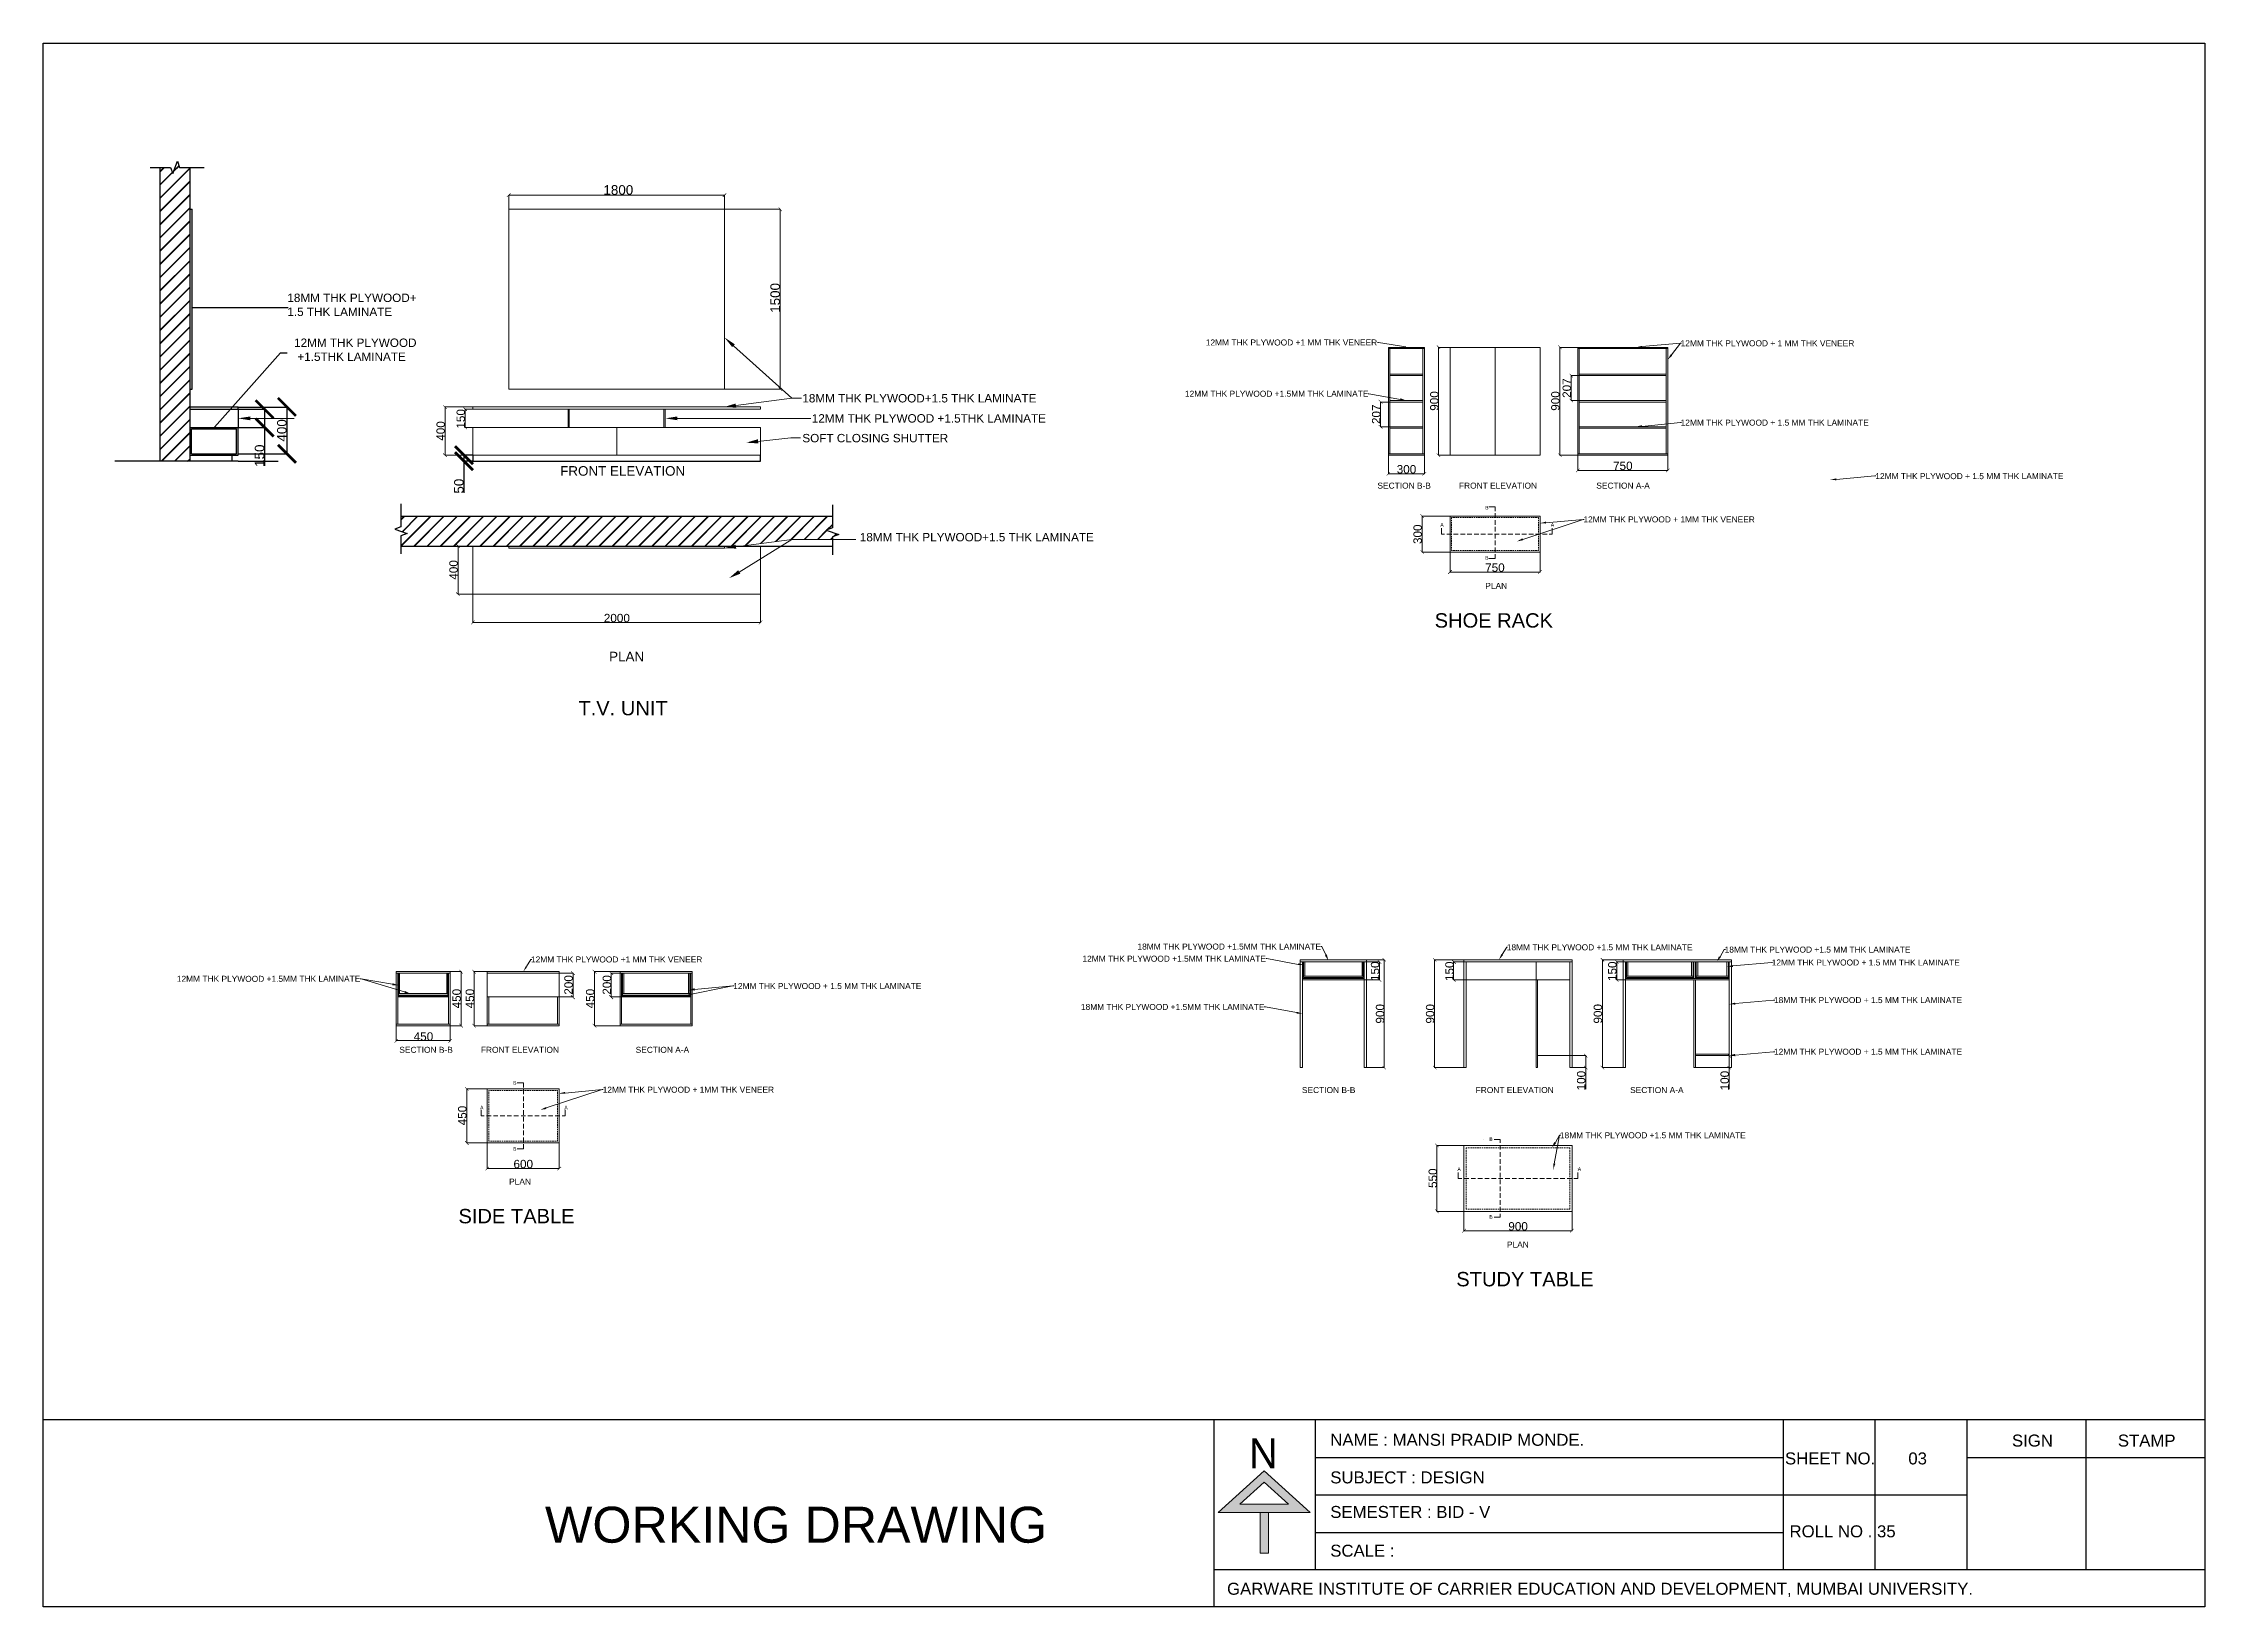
# Model space of a CAD drawing. Header units: millimetres. Extents: x 68955 to 118645, y -193284 to 16474.
# Drawn here: x 76437 to 94470, y -193284 to -180244 of the extents above; entities that cross this region are included whole.
import ezdxf
from ezdxf import colors
from ezdxf.entities.mleader import LeaderData, LeaderLine
from ezdxf.math import Vec2, Vec3

# ---------------------------------------------------------------- set-up
doc = ezdxf.new("R2010")
doc.units = ezdxf.units.MM
for name, color, linetype in [('PDF10_0', 7, 'Continuous'), ('PDF10_DIMENSION', 7, 'Continuous'), ('PDF10_PLAN', 7, 'Continuous'), ('PDF10_TEXT', 7, 'Continuous')]:
    doc.layers.add(name, color=color, linetype=linetype)
doc.layers.add('PDF10_wall', color=7, linetype='Continuous', true_color=0x929498)
doc.layers.add('plan', color=7, linetype='Continuous', lineweight=25)
doc.styles.add('PDF Arial', font='arial.ttf')
doc.styles.add('PDF Yu Gothic UI', font='Yu Gothic UI.ttf')
doc.styles.get("Standard").update_dxf_attribs({"font": 'arial.ttf'})
doc.dimstyles.new('ISO-25', dxfattribs={"dimtxt": 80, "dimasz": 150, "dimexe": 1.25, "dimexo": 0.625, "dimtad": 1, "dimtxsty": 'Standard', "dimblk": 'ARCHTICK', "dimcen": 50, "dimadec": 0, "dimazin": 0, "dimtfac": 1, "dimtmove": 0, "dimatfit": 3, "dimfxl": 1, "dimarcsym": 0})

msp = doc.modelspace()

# ---------------------------------------------------------------- texts
at = {"layer": 'PDF10_TEXT', "attachment_point": 7}
for s, insert, char_height, style in [('1800', (81110.437, -181508.778), 80, 'PDF Arial'), ('18MM THK PLYWOOD+\\P1.5 THK LAMINATE', (78473.262, -182519.814), 69.99306, 'PDF Arial'), ('12MM THK PLYWOOD\\P +1.5THK LAMINATE', (78529.633, -182894.58), 69.99306, 'PDF Arial'), ('12MM THK PLYWOOD +1 MM THK VENEER', (86135.768, -182765.562), 49.99407, 'PDF Arial'), ('12MM THK PLYWOOD + 1 MM THK VENEER', (90097.134, -182771.895), 49.99407, 'PDF Arial'), ('18MM THK PLYWOOD+1.5 THK LAMINATE', (82769.714, -183240.887), 69.99306, 'PDF Arial'), ('12MM THK PLYWOOD +1.5MM THK LAMINATE', (85961.607, -183193.047), 49.99407, 'PDF Arial'), ('12MM THK PLYWOOD +1.5THK LAMINATE', (82848.878, -183408.714), 69.99306, 'PDF Arial'), ('12MM THK PLYWOOD + 1.5 MM THK LAMINATE', (90097.134, -183433.706), 49.99407, 'PDF Arial'), ('SOFT CLOSING SHUTTER', (82769.714, -183573.376), 69.99306, 'PDF Arial'), ('300', (87728.547, -183833.081), 69.9931, 'PDF Arial'), ('750', (89533.487, -183804.534), 69.9931, 'PDF Arial'), ('FRONT ELEVATION', (80749.449, -183852.203), 79.99369, 'PDF Arial'), ('SECTION B-B', (87567.802, -183959.355), 49.99407, 'PDF Arial'), ('FRONT ELEVATION', (88247.863, -183959.355), 49.99407, 'PDF Arial'), ('SECTION A-A', (89393.908, -183959.355), 49.99407, 'PDF Arial'), ('12MM THK PLYWOOD + 1.5 MM THK LAMINATE', (91721.579, -183880.191), 49.99407, 'PDF Arial'), ('B', (88466.356, -184132.663), 29.997, 'PDF Arial'), ('A', (88092.702, -184275.158), 29.997, 'PDF Arial'), ('A', (89014.171, -184275.158), 29.997, 'PDF Arial'), ('12MM THK PLYWOOD + 1MM THK VENEER', (89286.495, -184241.179), 49.99407, 'PDF Arial'), ('18MM THK PLYWOOD+1.5 THK LAMINATE', (83249.212, -184399.379), 69.99306, 'PDF Arial'), ('B', (88466.356, -184550.649), 29.997, 'PDF Arial'), ('750', (88466.356, -184653.173), 69.9931, 'PDF Arial'), ('PLAN', (88467.772, -184794.474), 49.9941, 'PDF Arial'), ('2000', (81113.603, -185074.167), 69.9931, 'PDF Arial'), ('SHOE RACK', (88045.203, -185119.509), 119.9894, 'PDF Arial'), ('PLAN', (81157.935, -185399.129), 79.9937, 'PDF Arial'), ('T.V. UNIT', (80901.444, -185850.827), 119.9894, 'PDF Arial'), ('12MM THK PLYWOOD +1 MM THK VENEER', (80505.624, -187911.222), 49.99407, 'PDF Arial'), ('12MM THK PLYWOOD +1.5MM THK LAMINATE', (85106.636, -187904.889), 49.99407, 'PDF Arial'), ('18MM THK PLYWOOD +1.5MM THK LAMINATE', (85565.787, -187803.559), 49.99407, 'PDF Arial'), ('18MM THK PLYWOOD +1.5 MM THK LAMINATE', (88646.85, -187809.892), 49.99407, 'PDF Arial'), ('18MM THK PLYWOOD +1.5 MM THK LAMINATE', (90464.455, -187828.891), 49.99407, 'PDF Arial'), ('12MM THK PLYWOOD + 1.5 MM THK LAMINATE', (90857.109, -187936.554), 49.99407, 'PDF Arial'), ('12MM THK PLYWOOD +1.5MM THK LAMINATE', (77551.223, -188072.716), 49.99407, 'PDF Arial'), ('12MM THK PLYWOOD + 1.5 MM THK LAMINATE', (82193.4, -188132.881), 49.99407, 'PDF Arial'), ('18MM THK PLYWOOD +1.5MM THK LAMINATE', (85093.969, -188307.042), 49.99407, 'PDF Arial'), ('18MM THK PLYWOOD + 1.5 MM THK LAMINATE', (90876.108, -188250.044), 49.99407, 'PDF Arial'), ('SECTION B-B', (79407.577, -188664.863), 49.99407, 'PDF Arial'), ('450', (79527.157, -188563.874), 69.9931, 'PDF Arial'), ('FRONT ELEVATION', (80087.638, -188664.863), 49.99407, 'PDF Arial'), ('SECTION A-A', (81379.344, -188664.863), 49.99407, 'PDF Arial'), ('12MM THK PLYWOOD + 1.5 MM THK LAMINATE', (90876.108, -188680.696), 49.99407, 'PDF Arial'), ('B', (80356.796, -188930.002), 29.997, 'PDF Arial'), ('12MM THK PLYWOOD + 1MM THK VENEER', (81104.104, -188997.352), 49.99407, 'PDF Arial'), ('SECTION B-B', (86937.657, -189000.518), 49.99407, 'PDF Arial'), ('FRONT ELEVATION', (88387.192, -189000.518), 49.99407, 'PDF Arial'), ('SECTION A-A', (89675.731, -189000.518), 49.99407, 'PDF Arial'), ('A', (80081.305, -189135.828), 29.997, 'PDF Arial'), ('A', (80784.281, -189135.828), 29.997, 'PDF Arial'), ('18MM THK PLYWOOD +1.5 MM THK LAMINATE', (89090.168, -189377.339), 49.99407, 'PDF Arial'), ('B', (80356.796, -189480.983), 29.997, 'PDF Arial'), ('B', (88501.188, -189398.652), 29.997, 'PDF Arial'), ('PLAN', (80323.38, -189762.807), 49.9941, 'PDF Arial'), ('600', (80359.962, -189627.838), 69.9931, 'PDF Arial'), ('A', (88235.197, -189648.811), 29.997, 'PDF Arial'), ('A', (89238.996, -189648.811), 29.997, 'PDF Arial'), ('SIDE TABLE', (79900.811, -190087.842), 119.9894, 'PDF Arial'), ('B', (88501.188, -190047.797), 29.997, 'PDF Arial'), ('PLAN', (88648.266, -190288.456), 49.9941, 'PDF Arial'), ('900', (88659.516, -190147.154), 69.9931, 'PDF Arial'), ('STUDY TABLE', (88225.697, -190613.491), 119.98939, 'PDF Arial'), ('NAME : MANSI PRADIP MONDE.', (87174.399, -191943.105), 99.99041, 'PDF Arial'), ('SIGN', (92861.541, -191949.438), 99.9904, 'PDF Arial'), ('STAMP', (93745.011, -191949.438), 99.9904, 'PDF Arial'), ('N', (86493.589, -192128.227), 248.29, 'PDF Yu Gothic UI'), ('SHEET NO.', (90967.938, -192098.267), 99.9904, 'PDF Arial'), ('03', (91997.07, -192098.335), 99.9904, 'PDF Arial'), ('SUBJECT : DESIGN', (87174.399, -192256.595), 99.99041, 'PDF Arial'), ('WORKING DRAWING', (80622.787, -192753.988), 299.97575, 'PDF Arial'), ('SEMESTER : BID - V', (87174.399, -192544.752), 99.99041, 'PDF Arial'), ('SCALE :', (87174.399, -192867.741), 99.9904, 'PDF Arial'), ('ROLL NO . 35', (91005.937, -192706.314), 99.99041, 'PDF Arial'), ('GARWARE INSTITUTE OF CARRIER EDUCATION AND DEVELOPMENT, MUMBAI UNIVERSITY.', (86313.095, -193202.471), 99.99041, 'PDF Arial')]:
    msp.add_mtext(s, dxfattribs=dict(at, insert=insert, char_height=char_height, style=style))
at = {"layer": 'PDF10_TEXT', "attachment_point": 7, "rotation": 90, "style": 'PDF Arial'}
for s, insert, char_height in [('1500', (82584.081, -182492.385), 80), ('900', (88078.063, -183309.358), 69.9931), ('900', (89088.195, -183309.358), 69.9931), ('207', (89183.192, -183201.694), 69.9931), ('400', (79788.008, -183559.516), 69.9931), ('150', (79955.836, -183458.186), 69.9931), ('207', (87593.579, -183420.187), 69.9931), ('300', (87938.782, -184420.82), 69.9931), ('400', (79895.671, -184718.318), 69.9931), ('150', (87584.079, -188065.531), 69.9931), ('150', (88204.725, -188065.531), 69.9931), ('150', (89563.179, -188065.531), 69.9931), ('200', (80855.139, -188179.527), 69.9931), ('200', (81174.962, -188179.527), 69.9931), ('450', (79921.004, -188293.523), 69.9931), ('450', (80031.834, -188293.523), 69.9931), ('450', (81035.633, -188293.523), 69.9931), ('900', (87625.244, -188420.185), 69.9931), ('900', (88043.23, -188420.185), 69.9931), ('900', (89442.85, -188420.185), 69.9931), ('100', (89303.521, -188977.5), 69.9931), ('100', (90500.481, -188977.5), 69.9931), ('450', (79968.502, -189268.823), 69.9931), ('550', (88065.396, -189791.306), 69.9931)]:
    msp.add_mtext(s, dxfattribs=dict(at, insert=insert, char_height=char_height))

# ---------------------------------------------------------------- blocks, each defined once
blk = doc.blocks.new('_ArchTick')
at = {"color": 0, "linetype": 'ByBlock', "const_width": 0.15}
blk.add_lwpolyline([(-0.5, -0.5), (0.5, 0.5)], dxfattribs=at)
blk = doc.blocks.new('*D23')
at = {"layer": 'Defpoints', "color": 0, "transparency": 16777216}
for p in [(79947, -183730), (80021, -183680), (80021, -183730)]:
    blk.add_point(p, dxfattribs=at)
at = {"layer": 'plan', "color": 0, "lineweight": -2, "transparency": 16777216}
for p, q in [((80021, -183680), (79946, -183680)), ((80021, -183730), (79946, -183730)), ((79947, -183680), (79947, -183730)), ((79947, -183730), (79947, -183995))]:
    blk.add_line(p, q, dxfattribs=at)
at = {"layer": 'plan', "color": 0, "lineweight": -2, "transparency": 16777216, "xscale": 150, "yscale": 150, "zscale": 150}
for p, rotation in [((79947, -183680), 90), ((79947, -183730), 270)]:
    blk.add_blockref('_ArchTick', p, dxfattribs=dict(at, rotation=rotation))
at = {"layer": 'plan', "color": 0, "transparency": 16777216, "insert": (79905, -183938), "char_height": 80, "attachment_point": 5, "rotation": 90}
blk.add_mtext('50', dxfattribs=at)
blk = doc.blocks.new('*D24')
at = {"layer": 'Defpoints', "color": 0, "transparency": 16777216}
for p in [(78062, -183297), (78062, -183449), (78284, -183449)]:
    blk.add_point(p, dxfattribs=at)
at = {"layer": 'plan', "color": 0, "lineweight": -2, "transparency": 16777216}
for p, q in [((78062, -183297), (78285, -183297)), ((78284, -183297), (78284, -183449)), ((78062, -183449), (78285, -183449)), ((78284, -183449), (78284, -183769))]:
    blk.add_line(p, q, dxfattribs=at)
at = {"layer": 'plan', "color": 0, "lineweight": -2, "transparency": 16777216, "xscale": 150, "yscale": 150, "zscale": 150}
for p, rotation in [((78284, -183297), 90), ((78284, -183449), 270)]:
    blk.add_blockref('_ArchTick', p, dxfattribs=dict(at, rotation=rotation))
at = {"layer": 'plan', "color": 0, "transparency": 16777216, "insert": (78242, -183684), "char_height": 80, "attachment_point": 5, "rotation": 90}
blk.add_mtext('150', dxfattribs=at)
blk = doc.blocks.new('*D25')
at = {"layer": 'Defpoints', "color": 0, "transparency": 16777216}
for p in [(78062, -183278), (78062, -183668), (78470, -183668)]:
    blk.add_point(p, dxfattribs=at)
at = {"layer": 'plan', "color": 0, "lineweight": -2, "transparency": 16777216}
for p, q in [((78062, -183278), (78471, -183278)), ((78470, -183278), (78470, -183668)), ((78062, -183668), (78471, -183668))]:
    blk.add_line(p, q, dxfattribs=at)
at = {"layer": 'plan', "color": 0, "lineweight": -2, "transparency": 16777216, "xscale": 150, "yscale": 150, "zscale": 150}
for p, rotation in [((78470, -183278), 90), ((78470, -183668), 270)]:
    blk.add_blockref('_ArchTick', p, dxfattribs=dict(at, rotation=rotation))
at = {"layer": 'plan', "color": 0, "transparency": 16777216, "insert": (78428, -183473), "char_height": 80, "attachment_point": 5, "rotation": 90}
blk.add_mtext('400', dxfattribs=at)

# ---------------------------------------------------------------- dimensions: what is measured, and where the dimension line sits
at = {"layer": 'plan'}
for base, p1, p2, text, picture, middle in [((78469.703, -183667.845), (78061.865, -183277.692), (78061.865, -183667.845), '400', '*D25', (78428.233, -183472.768)), ((78283.95, -183448.686), (78061.865, -183296.691), (78061.865, -183448.686), '150', '*D24', (78242.479, -183683.786))]:
    dim = msp.add_linear_dim(base=base, p1=p1, p2=p2, angle=90, text=text, dimstyle='ISO-25', dxfattribs=at)
    dim.commit()
    dim.dimension.update_dxf_attribs({"geometry": picture, "text_midpoint": middle})
dim = msp.add_linear_dim(base=(79946.899, -183729.845), p1=(80021.14, -183679.845), p2=(80021.14, -183729.845), angle=90, dimstyle='ISO-25', dxfattribs=at)
dim.commit()
dim.dimension.update_dxf_attribs({"geometry": '*D23', "text_midpoint": (79905.428, -183937.632)})

# ---------------------------------------------------------------- hatches: boundary and pattern name
at = {"layer": 'PDF10_0', "transparency": 33554559}
for points in [[(80337.796, -181498.085), (80334.63, -181494.919), (80302.964, -181523.418), (80306.131, -181526.584)], [(82104.737, -181523.418), (82107.903, -181526.584), (82136.402, -181498.085), (82133.236, -181494.919)], [(82598.72, -181646.914), (82601.887, -181643.747), (82573.388, -181612.081), (82570.221, -181615.248)], [(88089.535, -182796.375), (88092.702, -182793.208), (88064.203, -182761.543), (88061.036, -182764.709)], [(89102.834, -182796.375), (89106.001, -182793.208), (89077.502, -182761.543), (89074.335, -182764.709)], [(89197.831, -183033.867), (89200.998, -183030.7), (89172.499, -182999.035), (89169.332, -183002.201)], [(82573.388, -183113.031), (82570.221, -183116.197), (82598.72, -183144.696), (82601.887, -183141.53)], [(87608.218, -183252.359), (87611.385, -183249.193), (87579.719, -183217.527), (87576.552, -183220.694)], [(89172.499, -183208.028), (89169.332, -183211.194), (89197.831, -183239.693), (89200.998, -183236.527)], [(79802.648, -183296.691), (79805.814, -183293.525), (79774.149, -183261.859), (79770.982, -183265.026)], [(79970.475, -183312.524), (79973.642, -183309.358), (79945.143, -183280.858), (79941.976, -183284.025)], [(79945.143, -183429.687), (79941.976, -183432.853), (79970.475, -183464.519), (79973.642, -183461.352)], [(87579.719, -183426.52), (87576.552, -183429.687), (87608.218, -183458.186), (87611.385, -183455.019)], [(79774.149, -183664.012), (79770.982, -183667.179), (79802.648, -183695.678), (79805.814, -183692.511)], [(88064.203, -183664.012), (88061.036, -183667.179), (88089.535, -183695.678), (88092.702, -183692.511)], [(89077.502, -183664.012), (89074.335, -183667.179), (89102.834, -183695.678), (89106.001, -183692.511)], [(87674.716, -183822.34), (87671.549, -183819.174), (87643.05, -183847.673), (87646.217, -183850.839)], [(87940.707, -183847.673), (87943.873, -183850.839), (87975.539, -183822.34), (87972.372, -183819.174)], [(89254.829, -183793.841), (89251.663, -183790.675), (89223.164, -183819.174), (89226.33, -183822.34)], [(89973.638, -183819.174), (89976.805, -183822.34), (90005.304, -183793.841), (90002.137, -183790.675)], [(87953.373, -184205.494), (87956.54, -184202.327), (87928.041, -184170.662), (87924.874, -184173.828)], [(79910.311, -184455.494), (79913.477, -184452.327), (79884.978, -184420.662), (79878.645, -184423.828)], [(87928.041, -184471.485), (87924.874, -184474.652), (87953.373, -184503.151), (87956.54, -184499.984)], [(88190.865, -184639.313), (88187.699, -184636.146), (88156.033, -184667.812), (88159.199, -184670.978)], [(88906.508, -184667.812), (88909.674, -184670.978), (88941.34, -184639.313), (88938.173, -184636.146)], [(79884.978, -184822.815), (79878.645, -184825.982), (79910.311, -184854.481), (79913.477, -184851.314)], [(80036.973, -185060.307), (80033.807, -185057.14), (80005.307, -185088.806), (80008.474, -185091.973)], [(82405.56, -185088.806), (82408.727, -185091.973), (82437.226, -185060.307), (82434.059, -185057.14)], [(87598.718, -187923.035), (87601.885, -187919.869), (87570.219, -187888.203), (87567.053, -187891.37)], [(87636.717, -187904.036), (87639.884, -187900.87), (87611.385, -187872.37), (87608.218, -187875.537)], [(88057.87, -187904.036), (88061.036, -187900.87), (88032.537, -187872.37), (88029.371, -187875.537)], [(88219.364, -187923.035), (88222.531, -187919.869), (88190.865, -187888.203), (88187.699, -187891.37)], [(89457.489, -187904.036), (89460.656, -187900.87), (89432.157, -187872.37), (89428.99, -187875.537)], [(89577.818, -187923.035), (89580.985, -187919.869), (89552.486, -187888.203), (89549.319, -187891.37)], [(79935.643, -188005.366), (79938.81, -188002.199), (79910.311, -187970.534), (79907.144, -187973.7)], [(80043.306, -188005.366), (80046.473, -188002.199), (80017.974, -187970.534), (80014.807, -187973.7)], [(80869.778, -188014.866), (80872.945, -188011.699), (80841.279, -187983.2), (80838.113, -187986.367)], [(81050.272, -188005.366), (81053.439, -188002.199), (81021.773, -187970.534), (81018.607, -187973.7)], [(81189.601, -188014.866), (81192.767, -188011.699), (81161.102, -187983.2), (81157.935, -187986.367)], [(87570.219, -188040.198), (87567.053, -188043.365), (87598.718, -188071.864), (87601.885, -188068.697)], [(88190.865, -188040.198), (88187.699, -188043.365), (88219.364, -188071.864), (88222.531, -188068.697)], [(89552.486, -188040.198), (89549.319, -188043.365), (89577.818, -188071.864), (89580.985, -188068.697)], [(80841.279, -188182.693), (80838.113, -188185.86), (80869.778, -188217.526), (80872.945, -188214.359)], [(81161.102, -188182.693), (81157.935, -188185.86), (81189.601, -188217.526), (81192.767, -188214.359)], [(79910.311, -188420.185), (79907.144, -188423.352), (79935.643, -188455.018), (79938.81, -188451.851)], [(80017.974, -188420.185), (80014.807, -188423.352), (80043.306, -188455.018), (80046.473, -188451.851)], [(81021.773, -188420.185), (81018.607, -188423.352), (81050.272, -188455.018), (81053.439, -188451.851)], [(79397.328, -188550.014), (79394.161, -188546.848), (79365.662, -188578.513), (79368.829, -188581.68)], [(79815.314, -188578.513), (79818.48, -188581.68), (79846.979, -188550.014), (79843.813, -188546.848)], [(87611.385, -188771.674), (87608.218, -188774.84), (87636.717, -188803.339), (87639.884, -188800.173)], [(88032.537, -188771.674), (88029.371, -188774.84), (88057.87, -188803.339), (88061.036, -188800.173)], [(89318.16, -188705.176), (89321.327, -188702.009), (89292.828, -188670.344), (89289.661, -188673.51)], [(89292.828, -188771.674), (89289.661, -188774.84), (89318.16, -188803.339), (89321.327, -188800.173)], [(89432.157, -188771.674), (89428.99, -188774.84), (89457.489, -188803.339), (89460.656, -188800.173)], [(90515.12, -188705.176), (90518.287, -188702.009), (90489.788, -188670.344), (90486.621, -188673.51)], [(90489.788, -188771.674), (90486.621, -188774.84), (90515.12, -188803.339), (90518.287, -188800.173)], [(79983.142, -188980.666), (79986.308, -188977.5), (79957.809, -188949.001), (79954.643, -188952.167)], [(79957.809, -189398.652), (79954.643, -189401.819), (79983.142, -189433.485), (79986.308, -189430.318)], [(88076.869, -189452.484), (88080.035, -189449.317), (88051.536, -189420.818), (88048.37, -189423.985)], [(80157.302, -189617.145), (80154.136, -189613.978), (80125.637, -189642.478), (80128.803, -189645.644)], [(80724.117, -189642.478), (80727.283, -189645.644), (80758.949, -189617.145), (80755.782, -189613.978)], [(88051.536, -189968.633), (88048.37, -189971.8), (88076.869, -190003.465), (88080.035, -190000.299)], [(88308.028, -190133.294), (88304.861, -190130.128), (88273.196, -190161.793), (88276.362, -190164.96)], [(89172.499, -190161.793), (89175.665, -190164.96), (89207.331, -190133.294), (89204.164, -190130.128)]]:
    msp.add_hatch(color=256, dxfattribs=at).paths.add_polyline_path(points)
at = {"layer": 'PDF10_wall', "transparency": 33554559}
h = msp.add_hatch(color=256, dxfattribs=at)
h.paths.add_polyline_path([(86927.408, -192429.05), (86724.748, -192245.39), (86623.418, -192150.393), (86518.921, -192245.39), (86316.262, -192429.05), (86240.264, -192498.715), (86588.586, -192498.715), (86588.586, -192837.537), (86658.25, -192837.537), (86658.25, -192498.715), (87006.572, -192498.715)])
h.paths.add_polyline_path([(86826.078, -192429.05), (86420.758, -192429.05), (86623.418, -192245.39)], flags=0)
at = {"layer": 'plan'}
h = msp.add_hatch(dxfattribs=at)
h.set_pattern_fill('JIS_LC_8', color=256, scale=10)
h.set_pattern_definition([(45, (-280.89, 0), (-55.15433, 55.15433), []), (45, (-276.89, 0), (-55.15433, 55.15433), [])])
h.paths.add_polyline_path([(77411.865, -183729.845), (77661.865, -183729.845), (77661.865, -181280.198), (77574.365, -181280.198), (77555.615, -181228.683), (77518.115, -181331.713), (77499.365, -181280.198), (77411.865, -181280.198)])
h = msp.add_hatch(dxfattribs=at)
h.set_pattern_fill('JIS_LC_8', color=256, scale=10)
h.paths.add_polyline_path([(83021.393, -184189.661), (79421.14, -184189.661), (79421.14, -184277.161), (79369.625, -184295.911), (79472.655, -184333.411), (79421.14, -184352.161), (79421.14, -184439.661), (82240.066, -184439.661), (82681.051, -184382.663), (83021.393, -184382.663), (83021.393, -184360.834), (83072.908, -184342.084), (82969.878, -184304.584), (83021.393, -184285.834)])

# ---------------------------------------------------------------- linework, layer by layer
at = {"layer": 'PDF10_0', "lineweight": 25}
msp.add_lwpolyline([(76436.594, -180244.127), (94470.154, -180244.127), (94470.154, -193284.022), (76436.594, -193284.022)], close=True, dxfattribs=at)
for points in [[(94470.154, -191726.074), (76436.594, -191726.074)], [(86202.265, -191726.074), (86202.265, -193284.022)], [(87047.737, -191726.074), (87047.737, -192973.699)], [(90952.105, -191726.074), (90952.105, -192973.699)], [(91718.413, -191726.074), (91718.413, -192973.699)], [(92484.72, -191726.074), (92484.72, -192973.699)], [(93479.02, -191726.074), (93479.02, -192973.699)], [(87047.737, -192039.563), (87047.737, -192039.563)], [(87047.737, -192039.563), (90952.105, -192039.563)], [(92484.72, -192039.563), (94470.154, -192039.563)], [(87047.737, -192349.886), (87047.737, -192349.886)], [(87047.737, -192349.886), (92484.72, -192349.886)], [(87047.737, -192663.376), (87047.737, -192663.376)], [(87047.737, -192663.376), (90952.105, -192663.376)], [(86202.265, -192973.699), (94470.154, -192973.699)], [(87047.737, -192973.699), (87047.737, -192973.699)]]:
    msp.add_lwpolyline(points, dxfattribs=at)
at = {"layer": 'PDF10_DIMENSION', "lineweight": 18}
for points in [[(80321.963, -181627.914), (80321.963, -181510.751), (82120.57, -181510.751), (82120.57, -181627.914), (82586.054, -181627.914), (82586.054, -183128.864), (82120.57, -183128.864)], [(80021.14, -183277.692), (79786.815, -183277.692)], [(79789.981, -183277.692), (79789.981, -183679.845)], [(80021.14, -183296.691), (79957.809, -183296.691), (79957.809, -183448.686), (80021.14, -183448.686)], [(80021.14, -183679.845), (79786.815, -183679.845)], [(80021.14, -184439.661), (79894.478, -184439.661)], [(79897.644, -184439.661), (79897.644, -184838.648)], [(79894.478, -184838.648), (80021.14, -184838.648), (80021.14, -185076.14), (82421.393, -185076.14), (82421.393, -184838.648)]]:
    msp.add_lwpolyline(points, dxfattribs=at)
at = {"layer": 'PDF10_PLAN', "lineweight": 18}
for points in [[(82120.57, -183128.864), (80321.963, -183128.864), (80321.963, -181627.914), (82120.57, -181627.914)], [(87959.706, -182780.542), (87658.883, -182780.542), (87658.883, -183679.845), (87959.706, -183679.845)], [(88175.032, -182780.542), (88175.032, -183679.845), (88925.507, -183679.845), (88925.507, -182780.542)], [(89238.996, -182780.542), (89238.996, -183679.845), (89989.471, -183679.845), (89989.471, -182780.542)], [(80021.14, -183296.691), (82421.393, -183296.691), (82421.393, -183277.692), (80021.14, -183277.692)], [(80021.14, -183448.686), (80021.14, -183679.845), (82421.393, -183679.845), (82421.393, -183448.686)], [(88175.032, -184189.661), (88925.507, -184189.661), (88925.507, -184487.318), (88175.032, -184487.318)], [(80021.14, -184838.648), (82421.393, -184838.648), (82421.393, -184439.661), (80021.14, -184439.661)], [(79831.147, -187986.367), (79381.495, -187986.367), (79381.495, -188439.185), (79831.147, -188439.185)], [(79831.147, -187999.033), (79381.495, -187999.033)], [(80141.47, -187986.367), (80739.949, -187986.367), (80739.949, -188439.185), (80141.47, -188439.185)], [(81249.766, -187986.367), (81249.766, -188439.185), (81851.412, -188439.185), (81851.412, -187986.367)], [(80141.47, -188964.834), (80739.949, -188964.834), (80739.949, -189414.485), (80141.47, -189414.485)], [(88289.028, -189436.651), (89191.498, -189436.651), (89191.498, -189987.633), (88289.028, -189987.633)]]:
    msp.add_lwpolyline(points, close=True, dxfattribs=at)
for points in [[(87804.545, -182777.375), (87576.552, -182739.377), (87567.053, -182739.377)], [(87658.883, -182790.042), (87959.706, -182790.042)], [(87671.549, -182790.042), (87671.549, -183667.179)], [(87947.04, -182790.042), (87947.04, -183667.179)], [(88171.866, -183679.845), (88076.869, -183679.845), (88076.869, -182780.542), (88171.866, -182780.542)], [(88548.686, -183679.845), (88548.686, -182780.542)], [(89238.996, -182780.542), (89087.002, -182780.542)], [(89090.168, -182780.542), (89090.168, -183679.845)], [(89989.471, -182790.042), (89238.996, -182790.042)], [(89251.663, -182790.042), (89251.663, -183667.179)], [(89774.145, -182774.209), (90097.134, -182745.71), (90103.467, -182745.71), (90097.134, -182745.71), (90021.137, -182843.873)], [(89976.805, -182790.042), (89976.805, -183667.179)], [(87947.04, -183005.368), (87671.549, -183005.368)], [(87947.04, -183014.867), (87671.549, -183014.867)], [(87947.04, -183011.701), (87947.04, -183011.701)], [(89976.805, -183014.867), (89251.663, -183014.867), (89185.165, -183014.867), (89185.165, -183223.86), (89251.663, -183223.86), (89976.805, -183223.86)], [(89976.805, -183005.368), (89251.663, -183005.368)], [(89976.805, -183011.701), (89976.805, -183011.701)], [(89976.805, -183011.701), (89976.805, -183011.701)], [(87760.213, -183214.361), (87497.388, -183166.862), (87491.055, -183166.862)], [(80815.947, -183296.691), (80815.947, -183448.686)], [(80825.447, -183296.691), (80825.447, -183448.686)], [(81613.92, -183296.691), (81613.92, -183448.686)], [(81626.586, -183296.691), (81626.586, -183448.686)], [(87668.383, -183236.527), (87592.385, -183236.527), (87592.385, -183442.353), (87668.383, -183442.353)], [(87947.04, -183223.86), (87671.549, -183223.86)], [(87947.04, -183236.527), (87671.549, -183236.527)], [(87947.04, -183230.194), (87947.04, -183230.194)], [(89976.805, -183236.527), (89251.663, -183236.527)], [(89976.805, -183230.194), (89976.805, -183230.194)], [(89976.805, -183230.194), (89976.805, -183230.194)], [(81221.267, -183448.686), (81221.267, -183679.845)], [(87947.04, -183442.353), (87671.549, -183442.353)], [(87947.04, -183455.019), (87671.549, -183455.019)], [(87947.04, -183448.686), (87947.04, -183448.686)], [(89976.805, -183442.353), (89251.663, -183442.353)], [(89976.805, -183455.019), (89251.663, -183455.019)], [(89774.145, -183439.186), (90097.134, -183407.521), (90103.467, -183407.521)], [(89976.805, -183448.686), (89976.805, -183448.686)], [(89976.805, -183448.686), (89976.805, -183448.686)], [(87658.883, -183667.179), (87959.706, -183667.179)], [(87658.883, -183679.845), (87658.883, -183835.006), (87959.706, -183835.006), (87959.706, -183679.845)], [(89087.002, -183679.845), (89238.996, -183679.845), (89238.996, -183806.507), (89989.471, -183806.507), (89989.471, -183679.845)], [(89989.471, -183667.179), (89238.996, -183667.179)], [(91395.424, -183882.505), (91718.413, -183850.839), (91724.746, -183850.839)], [(88548.686, -184145.329), (88548.686, -184110.497), (88498.021, -184110.497)], [(88171.866, -184189.661), (87940.707, -184189.661), (87940.707, -184487.318), (88171.866, -184487.318)], [(88102.201, -184287.825), (88102.201, -184338.49), (88127.534, -184338.49)], [(88175.032, -184189.661), (88175.032, -184487.318), (88175.032, -184655.146), (88925.507, -184655.146), (88925.507, -184487.318), (88925.507, -184189.661)], [(88184.532, -184211.827), (88184.532, -184199.161), (88194.032, -184199.161)], [(88184.532, -184230.826), (88184.532, -184218.16)], [(88184.532, -184249.826), (88184.532, -184237.16)], [(88184.532, -184268.825), (88184.532, -184256.159)], [(88184.532, -184287.825), (88184.532, -184275.158)], [(88184.532, -184306.824), (88184.532, -184294.158)], [(88200.365, -184199.161), (88213.031, -184199.161)], [(88219.364, -184199.161), (88232.03, -184199.161)], [(88238.363, -184199.161), (88251.03, -184199.161)], [(88257.363, -184199.161), (88270.029, -184199.161)], [(88276.362, -184199.161), (88289.028, -184199.161)], [(88295.362, -184199.161), (88308.028, -184199.161)], [(88314.361, -184199.161), (88327.027, -184199.161)], [(88333.36, -184199.161), (88346.027, -184199.161)], [(88352.36, -184199.161), (88365.026, -184199.161)], [(88371.359, -184199.161), (88384.025, -184199.161)], [(88390.358, -184199.161), (88403.025, -184199.161)], [(88409.358, -184199.161), (88422.024, -184199.161)], [(88428.357, -184199.161), (88441.023, -184199.161)], [(88447.356, -184199.161), (88460.023, -184199.161)], [(88466.356, -184199.161), (88479.022, -184199.161)], [(88485.355, -184199.161), (88498.021, -184199.161)], [(88504.355, -184199.161), (88517.021, -184199.161)], [(88523.354, -184199.161), (88536.02, -184199.161)], [(88542.353, -184199.161), (88555.019, -184199.161)], [(88548.686, -184202.327), (88548.686, -184164.329)], [(88548.686, -184259.326), (88548.686, -184221.327)], [(88548.686, -184316.324), (88548.686, -184278.325)], [(88561.353, -184199.161), (88574.019, -184199.161)], [(88580.352, -184199.161), (88593.018, -184199.161)], [(88599.351, -184199.161), (88612.018, -184199.161)], [(88618.351, -184199.161), (88631.017, -184199.161)], [(88637.35, -184199.161), (88650.016, -184199.161)], [(88656.349, -184199.161), (88669.016, -184199.161)], [(88675.349, -184199.161), (88688.015, -184199.161)], [(88694.348, -184199.161), (88707.014, -184199.161)], [(88713.347, -184199.161), (88726.014, -184199.161)], [(88732.347, -184199.161), (88745.013, -184199.161)], [(88751.346, -184199.161), (88764.012, -184199.161)], [(88770.346, -184199.161), (88783.012, -184199.161)], [(88973.005, -184243.493), (89283.328, -184214.994), (89292.828, -184214.994), (89283.328, -184214.994), (88779.845, -184382.821)], [(88789.345, -184199.161), (88802.011, -184199.161)], [(88808.344, -184199.161), (88821.011, -184199.161)], [(88827.344, -184199.161), (88840.01, -184199.161)], [(88846.343, -184199.161), (88859.009, -184199.161)], [(88865.342, -184199.161), (88878.009, -184199.161)], [(88884.342, -184199.161), (88897.008, -184199.161)], [(88903.341, -184199.161), (88912.841, -184199.161), (88912.841, -184211.827)], [(88912.841, -184218.16), (88912.841, -184230.826)], [(88912.841, -184237.16), (88912.841, -184249.826)], [(88912.841, -184256.159), (88912.841, -184268.825)], [(88912.841, -184275.158), (88912.841, -184287.825)], [(88912.841, -184294.158), (88912.841, -184306.824)], [(89001.504, -184338.49), (89026.837, -184338.49), (89026.837, -184287.825)], [(80021.14, -184439.661), (80021.14, -184838.648)], [(82120.57, -184439.661), (82120.57, -184455.494), (80321.963, -184455.494), (80321.963, -184439.661)], [(82421.393, -184439.661), (82421.393, -184838.648)], [(88146.533, -184338.49), (88184.532, -184338.49)], [(88184.532, -184325.823), (88184.532, -184313.157)], [(88184.532, -184344.823), (88184.532, -184332.156)], [(88184.532, -184363.822), (88184.532, -184351.156)], [(88184.532, -184382.821), (88184.532, -184370.155)], [(88184.532, -184401.821), (88184.532, -184389.154)], [(88184.532, -184420.82), (88184.532, -184408.154)], [(88184.532, -184439.819), (88184.532, -184427.153)], [(88184.532, -184458.819), (88184.532, -184446.153)], [(88194.032, -184474.652), (88184.532, -184474.652), (88184.532, -184465.152)], [(88213.031, -184474.652), (88200.365, -184474.652)], [(88203.531, -184338.49), (88241.53, -184338.49)], [(88232.03, -184474.652), (88219.364, -184474.652)], [(88251.03, -184474.652), (88238.363, -184474.652)], [(88270.029, -184474.652), (88257.363, -184474.652)], [(88260.529, -184338.49), (88298.528, -184338.49)], [(88289.028, -184474.652), (88276.362, -184474.652)], [(88308.028, -184474.652), (88295.362, -184474.652)], [(88327.027, -184474.652), (88314.361, -184474.652)], [(88317.527, -184338.49), (88355.526, -184338.49)], [(88346.027, -184474.652), (88333.36, -184474.652)], [(88365.026, -184474.652), (88352.36, -184474.652)], [(88384.025, -184474.652), (88371.359, -184474.652)], [(88374.526, -184338.49), (88412.524, -184338.49)], [(88403.025, -184474.652), (88390.358, -184474.652)], [(88422.024, -184474.652), (88409.358, -184474.652)], [(88441.023, -184474.652), (88428.357, -184474.652)], [(88431.524, -184338.49), (88469.522, -184338.49)], [(88460.023, -184474.652), (88447.356, -184474.652)], [(88479.022, -184474.652), (88466.356, -184474.652)], [(88498.021, -184474.652), (88485.355, -184474.652)], [(88488.522, -184338.49), (88526.52, -184338.49)], [(88517.021, -184474.652), (88504.355, -184474.652)], [(88536.02, -184474.652), (88523.354, -184474.652)], [(88555.019, -184474.652), (88542.353, -184474.652)], [(88545.52, -184338.49), (88583.519, -184338.49)], [(88548.686, -184373.322), (88548.686, -184335.323)], [(88548.686, -184430.32), (88548.686, -184392.321)], [(88548.686, -184487.318), (88548.686, -184449.319)], [(88574.019, -184474.652), (88561.353, -184474.652)], [(88593.018, -184474.652), (88580.352, -184474.652)], [(88612.018, -184474.652), (88599.351, -184474.652)], [(88602.518, -184338.49), (88640.517, -184338.49)], [(88631.017, -184474.652), (88618.351, -184474.652)], [(88650.016, -184474.652), (88637.35, -184474.652)], [(88669.016, -184474.652), (88656.349, -184474.652)], [(88659.516, -184338.49), (88697.515, -184338.49)], [(88688.015, -184474.652), (88675.349, -184474.652)], [(88707.014, -184474.652), (88694.348, -184474.652)], [(88726.014, -184474.652), (88713.347, -184474.652)], [(88716.514, -184338.49), (88754.513, -184338.49)], [(88745.013, -184474.652), (88732.347, -184474.652)], [(88764.012, -184474.652), (88751.346, -184474.652)], [(88783.012, -184474.652), (88770.346, -184474.652)], [(88773.512, -184338.49), (88811.511, -184338.49)], [(88802.011, -184474.652), (88789.345, -184474.652)], [(88821.011, -184474.652), (88808.344, -184474.652)], [(88840.01, -184474.652), (88827.344, -184474.652)], [(88830.51, -184338.49), (88868.509, -184338.49)], [(88859.009, -184474.652), (88846.343, -184474.652)], [(88878.009, -184474.652), (88865.342, -184474.652)], [(88897.008, -184474.652), (88884.342, -184474.652)], [(88887.508, -184338.49), (88925.507, -184338.49)], [(88912.841, -184465.152), (88912.841, -184474.652), (88903.341, -184474.652)], [(88912.841, -184313.157), (88912.841, -184325.823)], [(88912.841, -184332.156), (88912.841, -184344.823)], [(88912.841, -184351.156), (88912.841, -184363.822)], [(88912.841, -184370.155), (88912.841, -184382.821)], [(88912.841, -184389.154), (88912.841, -184401.821)], [(88912.841, -184408.154), (88912.841, -184420.82)], [(88912.841, -184427.153), (88912.841, -184439.819)], [(88912.841, -184446.153), (88912.841, -184458.819)], [(88944.506, -184338.49), (88982.505, -184338.49)], [(88498.021, -184541.149), (88548.686, -184541.149), (88548.686, -184506.317)], [(80467.625, -187945.201), (80505.624, -187885.037), (80511.957, -187885.037)], [(86905.242, -187926.202), (86645.584, -187878.704), (86636.084, -187878.704)], [(87627.217, -187888.203), (87475.223, -187888.203), (86924.241, -187888.203), (86924.241, -188787.506), (86943.24, -188787.506), (86943.24, -187904.036)], [(87475.223, -187904.036), (86924.241, -187904.036)], [(87475.223, -187888.203), (87475.223, -188787.506), (87456.223, -188787.506), (87456.223, -187904.036), (87586.052, -187904.036), (87586.052, -188056.031), (87456.223, -188056.031), (86943.24, -188056.031)], [(86949.574, -187904.036), (86949.574, -188037.032), (87449.89, -188037.032), (87449.89, -187904.036)], [(86962.24, -187904.036), (86962.24, -188024.365)], [(87136.401, -187847.038), (87104.735, -187777.374), (87095.235, -187777.374)], [(87440.39, -187904.036), (87440.39, -188024.365)], [(87624.051, -187888.203), (87624.051, -188787.506)], [(88289.028, -187888.203), (88042.037, -187888.203)], [(88045.203, -187888.203), (88045.203, -188787.506)], [(89191.498, -187904.036), (88289.028, -187904.036), (88203.531, -187904.036), (88203.531, -188056.031), (88308.028, -188056.031), (89172.499, -188056.031)], [(89172.499, -187904.036), (89172.499, -188787.506), (89191.498, -188787.506), (89191.498, -187888.203), (88289.028, -187888.203), (88289.028, -188787.506), (88308.028, -188787.506), (88308.028, -187904.036)], [(88608.851, -187843.871), (88646.85, -187783.707), (88653.183, -187783.707)], [(88890.675, -187904.036), (88890.675, -188787.506), (88903.341, -188787.506), (88903.341, -188056.031)], [(89618.984, -188787.506), (89444.823, -188787.506), (89444.823, -187888.203), (89618.984, -187888.203), (90521.453, -187888.203), (90521.453, -188787.506), (90502.454, -188787.506), (90502.454, -187904.036)], [(90201.631, -187904.036), (90201.631, -188037.032), (89644.316, -188037.032), (89644.316, -187904.036), (89561.986, -187904.036)], [(89565.152, -187904.036), (89565.152, -188056.031)], [(89618.984, -187888.203), (89618.984, -188787.506), (89637.983, -188787.506), (89637.983, -187904.036)], [(89618.984, -187904.036), (90521.453, -187904.036)], [(89656.982, -187904.036), (89656.982, -188024.365)], [(90188.964, -187904.036), (90188.964, -188024.365)], [(90207.964, -187904.036), (90207.964, -188043.365)], [(90220.63, -187904.036), (90220.63, -188043.365)], [(90496.121, -187904.036), (90496.121, -188037.032), (90226.963, -188037.032), (90226.963, -187904.036)], [(90239.629, -187904.036), (90239.629, -188024.365)], [(90426.456, -187862.871), (90461.289, -187802.706), (90470.788, -187802.706)], [(90483.455, -187904.036), (90483.455, -188024.365)], [(79349.83, -188090.863), (79090.172, -188046.531), (79080.672, -188046.531), (79090.172, -188046.531), (79451.159, -188154.194)], [(79394.161, -187999.033), (79394.161, -188426.518)], [(79400.495, -187999.033), (79400.495, -188182.693), (79812.147, -188182.693), (79812.147, -187999.033)], [(79409.994, -187999.033), (79409.994, -188170.027)], [(79802.648, -187999.033), (79802.648, -188170.027)], [(79818.48, -187999.033), (79818.48, -188426.518)], [(79831.147, -187986.367), (79922.977, -187986.367), (79922.977, -188439.185), (79831.147, -188439.185), (79831.147, -188565.847)], [(80141.47, -187986.367), (80030.64, -187986.367), (80030.64, -188439.185), (80141.47, -188439.185)], [(80141.47, -187999.033), (80739.949, -187999.033), (80857.112, -187999.033), (80857.112, -188198.526), (80739.949, -188198.526), (80141.47, -188198.526)], [(81249.766, -187986.367), (81034.439, -187986.367), (81034.439, -188439.185), (81249.766, -188439.185)], [(81838.746, -188198.526), (81262.432, -188198.526), (81173.768, -188198.526), (81173.768, -187999.033), (81262.432, -187999.033), (81262.432, -188426.518)], [(81851.412, -187999.033), (81249.766, -187999.033)], [(81268.765, -187999.033), (81268.765, -188182.693), (81832.413, -188182.693), (81832.413, -187999.033)], [(81281.431, -187999.033), (81281.431, -188170.027)], [(81819.746, -187999.033), (81819.746, -188170.027)], [(81838.746, -187999.033), (81838.746, -188426.518)], [(87456.223, -188043.365), (86943.24, -188043.365)], [(87449.89, -188024.365), (86949.574, -188024.365)], [(89644.316, -188056.031), (89561.986, -188056.031)], [(89637.983, -188043.365), (90502.454, -188043.365)], [(89637.983, -188056.031), (90502.454, -188056.031)], [(89644.316, -188024.365), (90201.631, -188024.365)], [(90207.964, -188056.031), (90207.964, -188787.506), (90220.63, -188787.506), (90220.63, -188056.031)], [(90226.963, -188024.365), (90496.121, -188024.365)], [(90534.119, -187938.868), (90857.109, -187910.369), (90863.442, -187910.369)], [(79394.161, -188189.026), (79818.48, -188189.026)], [(79394.161, -188198.526), (79818.48, -188198.526)], [(79400.495, -188170.027), (79812.147, -188170.027)], [(80154.136, -188198.526), (80154.136, -188426.518)], [(80727.283, -188198.526), (80727.283, -188426.518)], [(81838.746, -188189.026), (81262.432, -188189.026)], [(81832.413, -188170.027), (81268.765, -188170.027)], [(81870.411, -188135.195), (82190.234, -188106.696), (82199.734, -188106.696), (82190.234, -188106.696), (81775.415, -188189.026)], [(90553.119, -188252.358), (90872.941, -188223.859), (90882.441, -188223.859)], [(79381.495, -188426.518), (79831.147, -188426.518)], [(79381.495, -188439.185), (79381.495, -188565.847)], [(80739.949, -188426.518), (80141.47, -188426.518)], [(81851.412, -188426.518), (81249.766, -188426.518)], [(86892.575, -188328.355), (86632.918, -188280.857), (86623.418, -188280.857)], [(79381.495, -188562.681), (79831.147, -188562.681)], [(87475.223, -188787.506), (87627.217, -188787.506)], [(88289.028, -188787.506), (88042.037, -188787.506)], [(89172.499, -188787.506), (89305.494, -188787.506), (89305.494, -188686.176), (89172.499, -188686.176), (88903.341, -188686.176)], [(89305.494, -188787.506), (89305.494, -188968)], [(90220.63, -188676.677), (90502.454, -188676.677)], [(90220.63, -188787.506), (90502.454, -188787.506), (90502.454, -188686.176), (90220.63, -188686.176), (90502.454, -188686.176)], [(90502.454, -188787.506), (90502.454, -188968)], [(90553.119, -188683.01), (90872.941, -188654.511), (90882.441, -188654.511)], [(79967.309, -188964.834), (80141.47, -188964.834), (80141.47, -189414.485), (80141.47, -189629.811), (80739.949, -189629.811), (80739.949, -189414.485), (80739.949, -188964.834)], [(79970.475, -188964.834), (79970.475, -189414.485)], [(80154.136, -188987), (80154.136, -188977.5), (80160.469, -188977.5)], [(80166.802, -188977.5), (80179.468, -188977.5)], [(80185.801, -188977.5), (80198.468, -188977.5)], [(80204.801, -188977.5), (80217.467, -188977.5)], [(80223.8, -188977.5), (80236.466, -188977.5)], [(80242.799, -188977.5), (80255.466, -188977.5)], [(80261.799, -188977.5), (80274.465, -188977.5)], [(80280.798, -188977.5), (80293.464, -188977.5)], [(80299.798, -188977.5), (80312.464, -188977.5)], [(80318.797, -188977.5), (80331.463, -188977.5)], [(80337.796, -188977.5), (80350.463, -188977.5)], [(80356.796, -188977.5), (80369.462, -188977.5)], [(80375.795, -188977.5), (80388.461, -188977.5)], [(80391.628, -188914.169), (80442.293, -188914.169), (80442.293, -188952.167)], [(80394.794, -188977.5), (80410.627, -188977.5)], [(80416.96, -188977.5), (80429.627, -188977.5)], [(80435.96, -188977.5), (80448.626, -188977.5)], [(80442.293, -188971.167), (80442.293, -189009.166)], [(80454.959, -188977.5), (80467.625, -188977.5)], [(80473.958, -188977.5), (80486.625, -188977.5)], [(80492.958, -188977.5), (80505.624, -188977.5)], [(80511.957, -188977.5), (80524.623, -188977.5)], [(80530.956, -188977.5), (80543.623, -188977.5)], [(80549.956, -188977.5), (80562.622, -188977.5)], [(80568.955, -188977.5), (80581.621, -188977.5)], [(80587.955, -188977.5), (80600.621, -188977.5)], [(80606.954, -188977.5), (80619.62, -188977.5)], [(80625.953, -188977.5), (80638.619, -188977.5)], [(80790.614, -188999.666), (81100.937, -188971.167), (81107.27, -188971.167), (81100.937, -188971.167), (80632.286, -189123.162)], [(80644.953, -188977.5), (80657.619, -188977.5)], [(80663.952, -188977.5), (80676.618, -188977.5)], [(80682.951, -188977.5), (80695.618, -188977.5)], [(80701.951, -188977.5), (80714.617, -188977.5)], [(80720.95, -188977.5), (80727.283, -188977.5), (80727.283, -188987)], [(80090.805, -189138.994), (80090.805, -189189.659), (80116.137, -189189.659)], [(80154.136, -189005.999), (80154.136, -188993.333)], [(80154.136, -189024.998), (80154.136, -189012.332)], [(80154.136, -189043.998), (80154.136, -189031.331)], [(80154.136, -189062.997), (80154.136, -189050.331)], [(80154.136, -189081.996), (80154.136, -189069.33)], [(80154.136, -189100.996), (80154.136, -189088.33)], [(80154.136, -189119.995), (80154.136, -189107.329)], [(80154.136, -189138.994), (80154.136, -189126.328)], [(80154.136, -189157.994), (80154.136, -189145.328)], [(80154.136, -189176.993), (80154.136, -189164.327)], [(80442.293, -189028.165), (80442.293, -189066.164)], [(80442.293, -189085.163), (80442.293, -189123.162)], [(80442.293, -189142.161), (80442.293, -189180.16)], [(80727.283, -188993.333), (80727.283, -189005.999)], [(80727.283, -189012.332), (80727.283, -189024.998)], [(80727.283, -189031.331), (80727.283, -189043.998)], [(80727.283, -189050.331), (80727.283, -189062.997)], [(80727.283, -189069.33), (80727.283, -189081.996)], [(80727.283, -189088.33), (80727.283, -189100.996)], [(80727.283, -189107.329), (80727.283, -189119.995)], [(80727.283, -189126.328), (80727.283, -189138.994)], [(80727.283, -189145.328), (80727.283, -189157.994)], [(80727.283, -189164.327), (80727.283, -189176.993)], [(80765.282, -189189.659), (80790.614, -189189.659), (80790.614, -189138.994)], [(80135.136, -189189.659), (80173.135, -189189.659)], [(80154.136, -189195.993), (80154.136, -189183.326)], [(80154.136, -189214.992), (80154.136, -189202.326)], [(80154.136, -189233.991), (80154.136, -189221.325)], [(80154.136, -189252.991), (80154.136, -189240.324)], [(80154.136, -189271.99), (80154.136, -189259.324)], [(80154.136, -189290.989), (80154.136, -189278.323)], [(80154.136, -189309.989), (80154.136, -189297.322)], [(80154.136, -189328.988), (80154.136, -189316.322)], [(80154.136, -189347.987), (80154.136, -189335.321)], [(80192.135, -189189.659), (80230.133, -189189.659)], [(80249.133, -189189.659), (80287.131, -189189.659)], [(80306.131, -189189.659), (80344.129, -189189.659)], [(80363.129, -189189.659), (80401.127, -189189.659)], [(80423.293, -189189.659), (80461.292, -189189.659)], [(80442.293, -189199.159), (80442.293, -189237.158)], [(80442.293, -189256.157), (80442.293, -189294.156)], [(80442.293, -189313.155), (80442.293, -189351.154)], [(80480.291, -189189.659), (80518.29, -189189.659)], [(80537.29, -189189.659), (80575.288, -189189.659)], [(80594.288, -189189.659), (80632.286, -189189.659)], [(80651.286, -189189.659), (80689.284, -189189.659)], [(80708.284, -189189.659), (80746.283, -189189.659)], [(80727.283, -189183.326), (80727.283, -189195.993)], [(80727.283, -189202.326), (80727.283, -189214.992)], [(80727.283, -189221.325), (80727.283, -189233.991)], [(80727.283, -189240.324), (80727.283, -189252.991)], [(80727.283, -189259.324), (80727.283, -189271.99)], [(80727.283, -189278.323), (80727.283, -189290.989)], [(80727.283, -189297.322), (80727.283, -189309.989)], [(80727.283, -189316.322), (80727.283, -189328.988)], [(80727.283, -189335.321), (80727.283, -189347.987)], [(89052.169, -189411.319), (89087.002, -189351.154), (89096.501, -189351.154), (89087.002, -189351.154), (89042.67, -189588.646)], [(80141.47, -189414.485), (79967.309, -189414.485)], [(80154.136, -189366.987), (80154.136, -189354.321)], [(80154.136, -189385.986), (80154.136, -189373.32)], [(80160.469, -189401.819), (80154.136, -189401.819), (80154.136, -189392.319)], [(80179.468, -189401.819), (80166.802, -189401.819)], [(80198.468, -189401.819), (80185.801, -189401.819)], [(80217.467, -189401.819), (80204.801, -189401.819)], [(80236.466, -189401.819), (80223.8, -189401.819)], [(80255.466, -189401.819), (80242.799, -189401.819)], [(80274.465, -189401.819), (80261.799, -189401.819)], [(80293.464, -189401.819), (80280.798, -189401.819)], [(80312.464, -189401.819), (80299.798, -189401.819)], [(80331.463, -189401.819), (80318.797, -189401.819)], [(80350.463, -189401.819), (80337.796, -189401.819)], [(80369.462, -189401.819), (80356.796, -189401.819)], [(80388.461, -189401.819), (80375.795, -189401.819)], [(80442.293, -189427.151), (80442.293, -189465.15), (80391.628, -189465.15)], [(80410.627, -189401.819), (80394.794, -189401.819)], [(80429.627, -189401.819), (80416.96, -189401.819)], [(80448.626, -189401.819), (80435.96, -189401.819)], [(80442.293, -189370.153), (80442.293, -189408.152)], [(80467.625, -189401.819), (80454.959, -189401.819)], [(80486.625, -189401.819), (80473.958, -189401.819)], [(80505.624, -189401.819), (80492.958, -189401.819)], [(80524.623, -189401.819), (80511.957, -189401.819)], [(80543.623, -189401.819), (80530.956, -189401.819)], [(80562.622, -189401.819), (80549.956, -189401.819)], [(80581.621, -189401.819), (80568.955, -189401.819)], [(80600.621, -189401.819), (80587.955, -189401.819)], [(80619.62, -189401.819), (80606.954, -189401.819)], [(80638.619, -189401.819), (80625.953, -189401.819)], [(80657.619, -189401.819), (80644.953, -189401.819)], [(80676.618, -189401.819), (80663.952, -189401.819)], [(80695.618, -189401.819), (80682.951, -189401.819)], [(80714.617, -189401.819), (80701.951, -189401.819)], [(80727.283, -189392.319), (80727.283, -189401.819), (80720.95, -189401.819)], [(80727.283, -189354.321), (80727.283, -189366.987)], [(80727.283, -189373.32), (80727.283, -189385.986)], [(88289.028, -189987.633), (88064.203, -189987.633), (88064.203, -189436.651), (88289.028, -189436.651), (88289.028, -189987.633), (88289.028, -190149.127), (89191.498, -190149.127), (89191.498, -189987.633), (89191.498, -189436.651)], [(88308.028, -189468.317), (88308.028, -189455.65), (88317.527, -189455.65)], [(88308.028, -189490.483), (88308.028, -189474.65)], [(88308.028, -189509.482), (88308.028, -189496.816)], [(88308.028, -189528.481), (88308.028, -189515.815)], [(88323.861, -189455.65), (88336.527, -189455.65)], [(88342.86, -189455.65), (88355.526, -189455.65)], [(88361.859, -189455.65), (88374.526, -189455.65)], [(88380.859, -189455.65), (88393.525, -189455.65)], [(88399.858, -189455.65), (88412.524, -189455.65)], [(88418.857, -189455.65), (88431.524, -189455.65)], [(88437.857, -189455.65), (88450.523, -189455.65)], [(88450.523, -189385.986), (88450.523, -189385.986)], [(88456.856, -189455.65), (88469.522, -189455.65)], [(88475.855, -189455.65), (88488.522, -189455.65)], [(88494.855, -189455.65), (88507.521, -189455.65)], [(88513.854, -189455.65), (88526.52, -189455.65)], [(88532.854, -189455.65), (88545.52, -189455.65)], [(88593.018, -189414.485), (88593.018, -189385.986), (88542.353, -189385.986)], [(88551.853, -189455.65), (88564.519, -189455.65)], [(88570.852, -189455.65), (88583.519, -189455.65)], [(88589.852, -189455.65), (88602.518, -189455.65)], [(88593.018, -189471.483), (88593.018, -189433.485)], [(88593.018, -189531.648), (88593.018, -189493.649)], [(88608.851, -189455.65), (88621.517, -189455.65)], [(88627.85, -189455.65), (88640.517, -189455.65)], [(88646.85, -189455.65), (88659.516, -189455.65)], [(88665.849, -189455.65), (88678.515, -189455.65)], [(88684.848, -189455.65), (88697.515, -189455.65)], [(88703.848, -189455.65), (88716.514, -189455.65)], [(88722.847, -189455.65), (88735.513, -189455.65)], [(88741.847, -189455.65), (88754.513, -189455.65)], [(88764.012, -189455.65), (88776.679, -189455.65)], [(88783.012, -189455.65), (88795.678, -189455.65)], [(88802.011, -189455.65), (88814.677, -189455.65)], [(88821.011, -189455.65), (88833.677, -189455.65)], [(88840.01, -189455.65), (88852.676, -189455.65)], [(88859.009, -189455.65), (88871.675, -189455.65)], [(88878.009, -189455.65), (88890.675, -189455.65)], [(88897.008, -189455.65), (88909.674, -189455.65)], [(88916.007, -189455.65), (88928.674, -189455.65)], [(88935.007, -189455.65), (88947.673, -189455.65)], [(88954.006, -189455.65), (88966.672, -189455.65)], [(88973.005, -189455.65), (88985.672, -189455.65)], [(88992.005, -189455.65), (89004.671, -189455.65)], [(89011.004, -189455.65), (89023.67, -189455.65)], [(89030.003, -189455.65), (89042.67, -189455.65)], [(89049.003, -189455.65), (89061.669, -189455.65)], [(89068.002, -189455.65), (89080.668, -189455.65)], [(89087.002, -189455.65), (89099.668, -189455.65)], [(89106.001, -189455.65), (89118.667, -189455.65)], [(89125, -189455.65), (89137.667, -189455.65)], [(89144, -189455.65), (89156.666, -189455.65)], [(89162.999, -189455.65), (89172.499, -189455.65), (89172.499, -189468.317)], [(89172.499, -189474.65), (89172.499, -189490.483)], [(89172.499, -189496.816), (89172.499, -189509.482)], [(89172.499, -189515.815), (89172.499, -189528.481)], [(88241.53, -189661.477), (88241.53, -189712.142), (88273.196, -189712.142)], [(88292.195, -189712.142), (88330.194, -189712.142)], [(88308.028, -189547.481), (88308.028, -189534.814)], [(88308.028, -189566.48), (88308.028, -189553.814)], [(88308.028, -189585.479), (88308.028, -189572.813)], [(88308.028, -189604.479), (88308.028, -189591.813)], [(88308.028, -189623.478), (88308.028, -189610.812)], [(88308.028, -189642.478), (88308.028, -189629.811)], [(88308.028, -189661.477), (88308.028, -189648.811)], [(88308.028, -189680.476), (88308.028, -189667.81)], [(88308.028, -189699.476), (88308.028, -189686.809)], [(88308.028, -189718.475), (88308.028, -189705.809)], [(88349.193, -189712.142), (88387.192, -189712.142)], [(88406.191, -189712.142), (88444.19, -189712.142)], [(88463.189, -189712.142), (88501.188, -189712.142)], [(88520.187, -189712.142), (88558.186, -189712.142)], [(88577.185, -189712.142), (88615.184, -189712.142)], [(88593.018, -189588.646), (88593.018, -189550.647)], [(88593.018, -189645.644), (88593.018, -189607.645)], [(88593.018, -189702.642), (88593.018, -189664.643)], [(88634.183, -189712.142), (88672.182, -189712.142)], [(88691.182, -189712.142), (88729.18, -189712.142)], [(88748.18, -189712.142), (88789.345, -189712.142)], [(88808.344, -189712.142), (88846.343, -189712.142)], [(88865.342, -189712.142), (88903.341, -189712.142)], [(88922.34, -189712.142), (88960.339, -189712.142)], [(88979.339, -189712.142), (89017.337, -189712.142)], [(89036.337, -189712.142), (89074.335, -189712.142)], [(89093.335, -189712.142), (89131.333, -189712.142)], [(89150.333, -189712.142), (89188.331, -189712.142)], [(89172.499, -189534.814), (89172.499, -189547.481)], [(89172.499, -189553.814), (89172.499, -189566.48)], [(89172.499, -189572.813), (89172.499, -189585.479)], [(89172.499, -189591.813), (89172.499, -189604.479)], [(89172.499, -189610.812), (89172.499, -189623.478)], [(89172.499, -189629.811), (89172.499, -189642.478)], [(89172.499, -189648.811), (89172.499, -189661.477)], [(89172.499, -189667.81), (89172.499, -189680.476)], [(89172.499, -189686.809), (89172.499, -189699.476)], [(89172.499, -189705.809), (89172.499, -189718.475)], [(89207.331, -189712.142), (89238.996, -189712.142), (89238.996, -189661.477)], [(89238.996, -189629.811), (89238.996, -189629.811)], [(88308.028, -189737.474), (88308.028, -189724.808)], [(88308.028, -189756.474), (88308.028, -189743.807)], [(88308.028, -189775.473), (88308.028, -189762.807)], [(88308.028, -189794.472), (88308.028, -189781.806)], [(88308.028, -189813.472), (88308.028, -189800.806)], [(88308.028, -189832.471), (88308.028, -189819.805)], [(88308.028, -189851.47), (88308.028, -189838.804)], [(88308.028, -189870.47), (88308.028, -189857.804)], [(88308.028, -189889.469), (88308.028, -189876.803)], [(88593.018, -189759.64), (88593.018, -189721.642)], [(88593.018, -189816.638), (88593.018, -189778.64)], [(88593.018, -189873.636), (88593.018, -189835.638)], [(88593.018, -189930.634), (88593.018, -189892.636)], [(89172.499, -189724.808), (89172.499, -189737.474)], [(89172.499, -189743.807), (89172.499, -189756.474)], [(89172.499, -189762.807), (89172.499, -189775.473)], [(89172.499, -189781.806), (89172.499, -189794.472)], [(89172.499, -189800.806), (89172.499, -189813.472)], [(89172.499, -189819.805), (89172.499, -189832.471)], [(89172.499, -189838.804), (89172.499, -189851.47)], [(89172.499, -189857.804), (89172.499, -189870.47)], [(89172.499, -189876.803), (89172.499, -189889.469)], [(88308.028, -189908.469), (88308.028, -189895.802)], [(88308.028, -189927.468), (88308.028, -189914.802)], [(88308.028, -189946.467), (88308.028, -189933.801)], [(88317.527, -189968.633), (88308.028, -189968.633), (88308.028, -189952.8)], [(88336.527, -189968.633), (88323.861, -189968.633)], [(88355.526, -189968.633), (88342.86, -189968.633)], [(88374.526, -189968.633), (88361.859, -189968.633)], [(88393.525, -189968.633), (88380.859, -189968.633)], [(88412.524, -189968.633), (88399.858, -189968.633)], [(88431.524, -189968.633), (88418.857, -189968.633)], [(88450.523, -189968.633), (88437.857, -189968.633)], [(88469.522, -189968.633), (88456.856, -189968.633)], [(88488.522, -189968.633), (88475.855, -189968.633)], [(88507.521, -189968.633), (88494.855, -189968.633)], [(88526.52, -189968.633), (88513.854, -189968.633)], [(88545.52, -189968.633), (88532.854, -189968.633)], [(88542.353, -190035.131), (88593.018, -190035.131), (88593.018, -190006.632)], [(88564.519, -189968.633), (88551.853, -189968.633)], [(88583.519, -189968.633), (88570.852, -189968.633)], [(88602.518, -189968.633), (88589.852, -189968.633)], [(88593.018, -189987.633), (88593.018, -189949.634)], [(88621.517, -189968.633), (88608.851, -189968.633)], [(88640.517, -189968.633), (88627.85, -189968.633)], [(88659.516, -189968.633), (88646.85, -189968.633)], [(88678.515, -189968.633), (88665.849, -189968.633)], [(88697.515, -189968.633), (88684.848, -189968.633)], [(88716.514, -189968.633), (88703.848, -189968.633)], [(88735.513, -189968.633), (88722.847, -189968.633)], [(88754.513, -189968.633), (88741.847, -189968.633)], [(88776.679, -189968.633), (88764.012, -189968.633)], [(88795.678, -189968.633), (88783.012, -189968.633)], [(88814.677, -189968.633), (88802.011, -189968.633)], [(88833.677, -189968.633), (88821.011, -189968.633)], [(88852.676, -189968.633), (88840.01, -189968.633)], [(88871.675, -189968.633), (88859.009, -189968.633)], [(88890.675, -189968.633), (88878.009, -189968.633)], [(88909.674, -189968.633), (88897.008, -189968.633)], [(88928.674, -189968.633), (88916.007, -189968.633)], [(88947.673, -189968.633), (88935.007, -189968.633)], [(88966.672, -189968.633), (88954.006, -189968.633)], [(88985.672, -189968.633), (88973.005, -189968.633)], [(89004.671, -189968.633), (88992.005, -189968.633)], [(89023.67, -189968.633), (89011.004, -189968.633)], [(89042.67, -189968.633), (89030.003, -189968.633)], [(89061.669, -189968.633), (89049.003, -189968.633)], [(89080.668, -189968.633), (89068.002, -189968.633)], [(89099.668, -189968.633), (89087.002, -189968.633)], [(89118.667, -189968.633), (89106.001, -189968.633)], [(89137.667, -189968.633), (89125, -189968.633)], [(89156.666, -189968.633), (89144, -189968.633)], [(89172.499, -189952.8), (89172.499, -189968.633), (89162.999, -189968.633)], [(89172.499, -189895.802), (89172.499, -189908.469)], [(89172.499, -189914.802), (89172.499, -189927.468)], [(89172.499, -189933.801), (89172.499, -189946.467)]]:
    msp.add_lwpolyline(points, dxfattribs=at)
at = {"layer": 'PDF10_PLAN', "transparency": 33554559}
for points in [[(87804.545, -182777.375), (87807.711, -182780.542), (87804.545, -182780.542)], [(89774.145, -182783.709), (89723.48, -182780.542), (89774.145, -182767.876)], [(90027.47, -182850.206), (89989.471, -182881.872), (90014.804, -182837.54)], [(87760.213, -183204.861), (87807.711, -183223.86), (87757.046, -183223.86)], [(89774.145, -183445.52), (89723.48, -183442.353), (89774.145, -183429.687)], [(91395.424, -183888.838), (91344.759, -183885.671), (91395.424, -183873.005)], [(88973.005, -184249.826), (88925.507, -184246.659), (88973.005, -184233.993)], [(88783.012, -184389.154), (88732.347, -184398.654), (88776.679, -184373.322)], [(87145.9, -187843.871), (87158.567, -187894.536), (87130.067, -187853.371)], [(88615.184, -187850.205), (88580.352, -187888.203), (88602.518, -187840.705)], [(90432.79, -187866.037), (90397.957, -187904.036), (90416.957, -187859.704)], [(79352.996, -188084.53), (79400.495, -188100.363), (79349.83, -188100.363)], [(80473.958, -187948.368), (80442.293, -187986.367), (80461.292, -187942.035)], [(86908.408, -187916.702), (86955.907, -187932.535), (86905.242, -187932.535)], [(90534.119, -187948.368), (90483.455, -187945.201), (90534.119, -187932.535)], [(79454.326, -188147.861), (79498.658, -188170.027), (79451.159, -188163.694)], [(81775.415, -188198.526), (81724.75, -188198.526), (81772.248, -188182.693)], [(81870.411, -188144.695), (81819.746, -188141.528), (81870.411, -188125.695)], [(90553.119, -188261.857), (90502.454, -188258.691), (90549.952, -188246.025)], [(86895.742, -188322.022), (86943.24, -188337.855), (86892.575, -188337.855)], [(90553.119, -188692.51), (90502.454, -188686.176), (90549.952, -188673.51)], [(80790.614, -189005.999), (80739.949, -189002.832), (80790.614, -188990.166)], [(80635.453, -189132.661), (80584.788, -189138.994), (80629.12, -189116.829)], [(89058.503, -189417.652), (89023.67, -189455.65), (89042.67, -189408.152)], [(89052.169, -189588.646), (89033.17, -189639.311), (89036.337, -189588.646)]]:
    msp.add_solid(points, dxfattribs=at)
at = {"layer": 'PDF10_TEXT', "lineweight": 18}
for points in [[(82215.566, -183265.026), (82681.051, -183204.861), (82763.381, -183204.861), (82681.051, -183204.861), (82196.567, -182767.876)], [(78163.195, -183372.689), (78478.001, -183372.689), (78529.633, -183372.689)], [(81727.916, -183372.689), (82760.215, -183372.689), (82839.379, -183372.689)], [(82399.227, -183565.849), (82674.718, -183534.183), (82753.882, -183534.183)], [(82215.566, -184442.828), (82681.051, -184382.663), (83216.183, -184382.663), (82681.051, -184382.663), (82244.065, -184654.987)]]:
    msp.add_lwpolyline(points, dxfattribs=at)
at = {"layer": 'PDF10_TEXT', "transparency": 33554559}
for points in [[(82183.901, -182777.375), (82120.57, -182698.211), (82206.067, -182755.21)], [(78163.195, -183388.522), (78061.865, -183372.689), (78163.195, -183356.856)], [(81727.916, -183388.522), (81626.586, -183372.689), (81727.916, -183356.856)], [(82218.733, -183284.025), (82117.403, -183277.692), (82212.4, -183249.193)], [(82402.393, -183581.682), (82301.063, -183575.349), (82399.227, -183546.85)], [(82218.733, -184458.661), (82117.403, -184455.494), (82212.4, -184426.995)], [(82253.565, -184667.654), (82158.568, -184705.652), (82234.566, -184639.154)]]:
    msp.add_solid(points, dxfattribs=at)
at = {"layer": 'PDF10_wall', "color": 251, "lineweight": 18, "true_color": 0x535353}
for points in [[(86623.418, -192498.715), (87006.572, -192498.715), (86623.418, -192150.393), (86240.264, -192498.715)], [(86623.418, -192245.39), (86420.758, -192429.05), (86623.418, -192429.05), (86826.078, -192429.05)], [(86658.25, -192498.715), (86588.586, -192498.715), (86588.586, -192837.537), (86658.25, -192837.537)]]:
    msp.add_lwpolyline(points, close=True, dxfattribs=at)
at = {"layer": 'plan'}
for p, q in [((77411.865, -183729.845), (77411.865, -181280.198)), ((77661.865, -183729.845), (77661.865, -181280.198)), ((77661.865, -181627.914), (77679.865, -181627.914)), ((77679.865, -183128.864), (77679.865, -181627.914)), ((77661.865, -183128.864), (77679.865, -183128.864)), ((77661.865, -183277.692), (78061.865, -183277.692)), ((77661.865, -183296.691), (78061.865, -183296.691)), ((78061.865, -183296.691), (78061.865, -183277.692)), ((78061.865, -183296.691), (78061.865, -183448.686)), ((77661.865, -183448.686), (78061.865, -183448.686)), ((77673.865, -183460.686), (78049.865, -183460.686)), ((77673.865, -183667.845), (77673.865, -183460.686)), ((78049.865, -183667.845), (78049.865, -183460.686)), ((78061.865, -183679.845), (78061.865, -183448.686)), ((78061.865, -183729.845), (77033.707, -183729.845)), ((77661.865, -183679.845), (78061.865, -183679.845)), ((77673.865, -183667.845), (78049.865, -183667.845)), ((78011.865, -183729.845), (78011.865, -183679.845)), ((78061.865, -183729.845), (78396.795, -183729.845)), ((80021.14, -183679.845), (80021.14, -183729.845)), ((80021.14, -183679.845), (80021.14, -183729.845)), ((80021.14, -183729.845), (82421.393, -183729.845)), ((82421.393, -183729.845), (82421.393, -183679.845)), ((79421.14, -184189.661), (83021.393, -184189.661)), ((79421.14, -184439.661), (83021.393, -184439.661)), ((82280.209, -184439.661), (82421.393, -184439.661))]:
    msp.add_line(p, q, dxfattribs=at)
at = {"layer": 'plan', "linetype": 'Continuous'}
for points in [[(77330.002, -181280.198), (77499.365, -181280.198), (77518.115, -181331.713), (77555.615, -181228.683), (77574.365, -181280.198), (77780.535, -181280.198)], [(79421.14, -184084.815), (79421.14, -184277.161), (79369.625, -184295.911), (79472.655, -184333.411), (79421.14, -184352.161), (79421.14, -184501.204)], [(83021.393, -184093.488), (83021.393, -184285.834), (82969.878, -184304.584), (83072.908, -184342.084), (83021.393, -184360.834), (83021.393, -184509.877)]]:
    msp.add_lwpolyline(points, dxfattribs=at)

msp.set_redraw_order([(e.dxf.handle, doc.entitydb.next_handle()) for e in msp.query("TEXT MTEXT ATTDEF DIMENSION ARC_DIMENSION")])  # texts and dimensions are drawn at this point

# ---------------------------------------------------------------- leaders
at = {"layer": 'plan'}
ml = msp.add_multileader_mtext('Standard', dxfattribs=at)
ml.set_content('', color=256)
ml.set_leader_properties()
ml.build(insert=Vec2(0, 0))
ctx = ml.context
ctx.base_point, ctx.plane_origin = Vec3(78481.262, -182447.386), Vec3(77679.865, -182447.386)
notes = []
notes.append((ctx, [(0, (1, 1, 0), (78473.262, -182447.386), (1, 0), 8, [(0, [(77679.865, -182447.386)], 0, [])])]))
ctx.mtext.insert, ctx.mtext.flow_direction = Vec3(78483.262, -182445.386), 5
ml = msp.add_multileader_mtext('Standard', dxfattribs=at)
ml.set_content('', color=256)
ml.set_leader_properties()
ml.build(insert=Vec2(0, 0))
ctx = ml.context
ctx.base_point, ctx.plane_origin = Vec3(78472.69, -182826.332), Vec3(77861.865, -183448.686)
notes.append((ctx, [(0, (1, 1, 0), (78415.197, -182826.332), (1, 0), 57.493, [(0, [(77861.865, -183448.686)], 0, [])])]))
ctx.mtext.insert, ctx.mtext.flow_direction = Vec3(78474.69, -182824.332), 5
for ctx, leaders in notes:
    for number, flags, end, landing, length, lines in leaders:
        leader = LeaderData()
        leader.index, (leader.has_last_leader_line, leader.has_dogleg_vector, leader.attachment_direction) = number, flags
        leader.last_leader_point, leader.dogleg_vector, leader.dogleg_length = Vec3(end), Vec3(landing), length
        for number, points, colour, breaks in lines:
            line = LeaderLine()
            line.index, line.vertices, line.color, line.breaks = number, Vec3.list(points), colors.encode_raw_color(colour), breaks
            leader.lines.append(line)
        ctx.leaders.append(leader)

doc.saveas('drawing.dxf')
